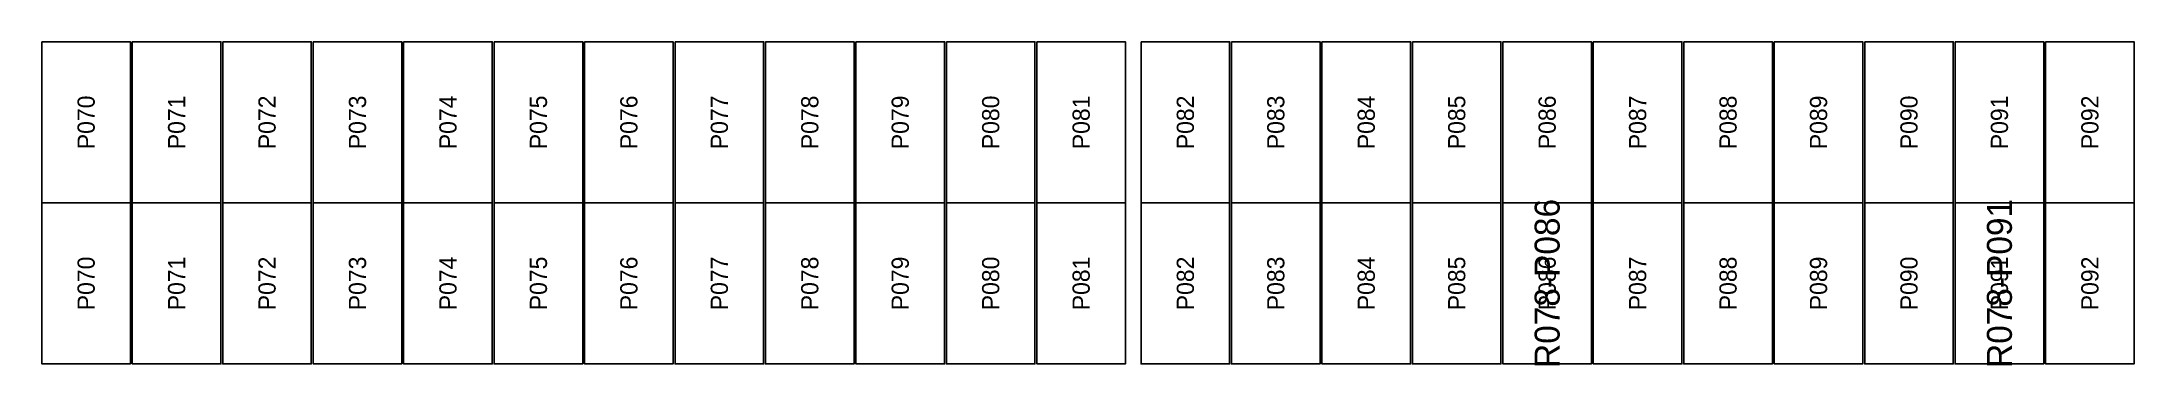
# Model space of a CAD drawing. Extents: x 296295 to 296770, y 651564 to 652121.
# Drawn here: x 296599.14 to 296625.92, y 651807.88 to 651812.02 of the extents above; entities that cross this region are included whole.
import ezdxf
from ezdxf.enums import TextEntityAlignment as Align

# ---------------------------------------------------------------- set-up
doc = ezdxf.new("R2010")
doc.units = 0

msp = doc.modelspace()

# ---------------------------------------------------------------- texts
at = {"layer": 'DEFECT_LABELS'}
for s, p in [('R078-P086', (296618.41, 651808.928)), ('R078-P091', (296624.2, 651808.928))]:
    msp.add_text(s, height=0.32, rotation=90, dxfattribs=at).set_placement(p, align=Align.MIDDLE_CENTER)
at = {"layer": 'PANEL_POSITION'}
for s, p in [('P070', (296599.706, 651810.991)), ('P071', (296600.864, 651810.991)), ('P072', (296602.022, 651810.991)), ('P073', (296603.18, 651810.991)), ('P074', (296604.338, 651810.991)), ('P075', (296605.496, 651810.991)), ('P076', (296606.654, 651810.991)), ('P077', (296607.812, 651810.991)), ('P078', (296608.97, 651810.991)), ('P079', (296610.128, 651810.991)), ('P080', (296611.286, 651810.991)), ('P081', (296612.444, 651810.991)), ('P082', (296613.778, 651810.991)), ('P083', (296614.936, 651810.991)), ('P084', (296616.094, 651810.991)), ('P085', (296617.252, 651810.991)), ('P086', (296618.41, 651810.991)), ('P087', (296619.568, 651810.991)), ('P088', (296620.726, 651810.991)), ('P089', (296621.884, 651810.991)), ('P090', (296623.042, 651810.991)), ('P091', (296624.2, 651810.991)), ('P092', (296625.358, 651810.991)), ('P070', (296599.706, 651808.928)), ('P071', (296600.864, 651808.928)), ('P072', (296602.022, 651808.928)), ('P073', (296603.18, 651808.928)), ('P074', (296604.338, 651808.928)), ('P075', (296605.496, 651808.928)), ('P076', (296606.654, 651808.928)), ('P077', (296607.812, 651808.928)), ('P078', (296608.97, 651808.928)), ('P079', (296610.128, 651808.928)), ('P080', (296611.286, 651808.928)), ('P081', (296612.444, 651808.928)), ('P082', (296613.778, 651808.928)), ('P083', (296614.936, 651808.928)), ('P084', (296616.094, 651808.928)), ('P085', (296617.252, 651808.928)), ('P086', (296618.41, 651808.928)), ('P087', (296619.568, 651808.928)), ('P088', (296620.726, 651808.928)), ('P089', (296621.884, 651808.928)), ('P090', (296623.042, 651808.928)), ('P091', (296624.2, 651808.928)), ('P092', (296625.358, 651808.928))]:
    msp.add_text(s, height=0.22, rotation=90, dxfattribs=at).set_placement(p, align=Align.MIDDLE_CENTER)

# ---------------------------------------------------------------- linework, layer by layer
at = {"layer": 'DEFECTIVE_PANELS'}
for points in [[(296617.843, 651809.96), (296618.977, 651809.96), (296618.977, 651807.897), (296617.843, 651807.897)], [(296623.633, 651809.96), (296624.767, 651809.96), (296624.767, 651807.897), (296623.633, 651807.897)]]:
    msp.add_lwpolyline(points, close=True, dxfattribs=at)
at = {"layer": 'PANELS_MASTER'}
for points in [[(296599.139, 651812.023), (296600.273, 651812.023), (296600.273, 651809.96), (296599.139, 651809.96)], [(296600.297, 651812.023), (296601.431, 651812.023), (296601.431, 651809.96), (296600.297, 651809.96)], [(296601.455, 651812.023), (296602.589, 651812.023), (296602.589, 651809.96), (296601.455, 651809.96)], [(296602.613, 651812.023), (296603.747, 651812.023), (296603.747, 651809.96), (296602.613, 651809.96)], [(296603.771, 651812.023), (296604.905, 651812.023), (296604.905, 651809.96), (296603.771, 651809.96)], [(296604.929, 651812.023), (296606.063, 651812.023), (296606.063, 651809.96), (296604.929, 651809.96)], [(296606.087, 651812.023), (296607.221, 651812.023), (296607.221, 651809.96), (296606.087, 651809.96)], [(296607.245, 651812.023), (296608.379, 651812.023), (296608.379, 651809.96), (296607.245, 651809.96)], [(296608.403, 651812.023), (296609.537, 651812.023), (296609.537, 651809.96), (296608.403, 651809.96)], [(296609.561, 651812.023), (296610.695, 651812.023), (296610.695, 651809.96), (296609.561, 651809.96)], [(296610.719, 651812.023), (296611.853, 651812.023), (296611.853, 651809.96), (296610.719, 651809.96)], [(296611.877, 651812.023), (296613.011, 651812.023), (296613.011, 651809.96), (296611.877, 651809.96)], [(296613.211, 651812.023), (296614.345, 651812.023), (296614.345, 651809.96), (296613.211, 651809.96)], [(296614.369, 651812.023), (296615.503, 651812.023), (296615.503, 651809.96), (296614.369, 651809.96)], [(296615.527, 651812.023), (296616.661, 651812.023), (296616.661, 651809.96), (296615.527, 651809.96)], [(296616.685, 651812.023), (296617.819, 651812.023), (296617.819, 651809.96), (296616.685, 651809.96)], [(296617.843, 651812.023), (296618.977, 651812.023), (296618.977, 651809.96), (296617.843, 651809.96)], [(296619.001, 651812.023), (296620.135, 651812.023), (296620.135, 651809.96), (296619.001, 651809.96)], [(296620.159, 651812.023), (296621.293, 651812.023), (296621.293, 651809.96), (296620.159, 651809.96)], [(296621.317, 651812.023), (296622.451, 651812.023), (296622.451, 651809.96), (296621.317, 651809.96)], [(296622.475, 651812.023), (296623.609, 651812.023), (296623.609, 651809.96), (296622.475, 651809.96)], [(296623.633, 651812.023), (296624.767, 651812.023), (296624.767, 651809.96), (296623.633, 651809.96)], [(296624.791, 651812.023), (296625.925, 651812.023), (296625.925, 651809.96), (296624.791, 651809.96)], [(296599.139, 651809.96), (296600.273, 651809.96), (296600.273, 651807.897), (296599.139, 651807.897)], [(296600.297, 651809.96), (296601.431, 651809.96), (296601.431, 651807.897), (296600.297, 651807.897)], [(296601.455, 651809.96), (296602.589, 651809.96), (296602.589, 651807.897), (296601.455, 651807.897)], [(296602.613, 651809.96), (296603.747, 651809.96), (296603.747, 651807.897), (296602.613, 651807.897)], [(296603.771, 651809.96), (296604.905, 651809.96), (296604.905, 651807.897), (296603.771, 651807.897)], [(296604.929, 651809.96), (296606.063, 651809.96), (296606.063, 651807.897), (296604.929, 651807.897)], [(296606.087, 651809.96), (296607.221, 651809.96), (296607.221, 651807.897), (296606.087, 651807.897)], [(296607.245, 651809.96), (296608.379, 651809.96), (296608.379, 651807.897), (296607.245, 651807.897)], [(296608.403, 651809.96), (296609.537, 651809.96), (296609.537, 651807.897), (296608.403, 651807.897)], [(296609.561, 651809.96), (296610.695, 651809.96), (296610.695, 651807.897), (296609.561, 651807.897)], [(296610.719, 651809.96), (296611.853, 651809.96), (296611.853, 651807.897), (296610.719, 651807.897)], [(296611.877, 651809.96), (296613.011, 651809.96), (296613.011, 651807.897), (296611.877, 651807.897)], [(296613.211, 651809.96), (296614.345, 651809.96), (296614.345, 651807.897), (296613.211, 651807.897)], [(296614.369, 651809.96), (296615.503, 651809.96), (296615.503, 651807.897), (296614.369, 651807.897)], [(296615.527, 651809.96), (296616.661, 651809.96), (296616.661, 651807.897), (296615.527, 651807.897)], [(296616.685, 651809.96), (296617.819, 651809.96), (296617.819, 651807.897), (296616.685, 651807.897)], [(296619.001, 651809.96), (296620.135, 651809.96), (296620.135, 651807.897), (296619.001, 651807.897)], [(296620.159, 651809.96), (296621.293, 651809.96), (296621.293, 651807.897), (296620.159, 651807.897)], [(296621.317, 651809.96), (296622.451, 651809.96), (296622.451, 651807.897), (296621.317, 651807.897)], [(296622.475, 651809.96), (296623.609, 651809.96), (296623.609, 651807.897), (296622.475, 651807.897)], [(296624.791, 651809.96), (296625.925, 651809.96), (296625.925, 651807.897), (296624.791, 651807.897)]]:
    msp.add_lwpolyline(points, close=True, dxfattribs=at)

msp.set_redraw_order([(e.dxf.handle, doc.entitydb.next_handle()) for e in msp.query("TEXT MTEXT ATTDEF DIMENSION ARC_DIMENSION")])  # texts and dimensions are drawn at this point

doc.saveas('drawing.dxf')
